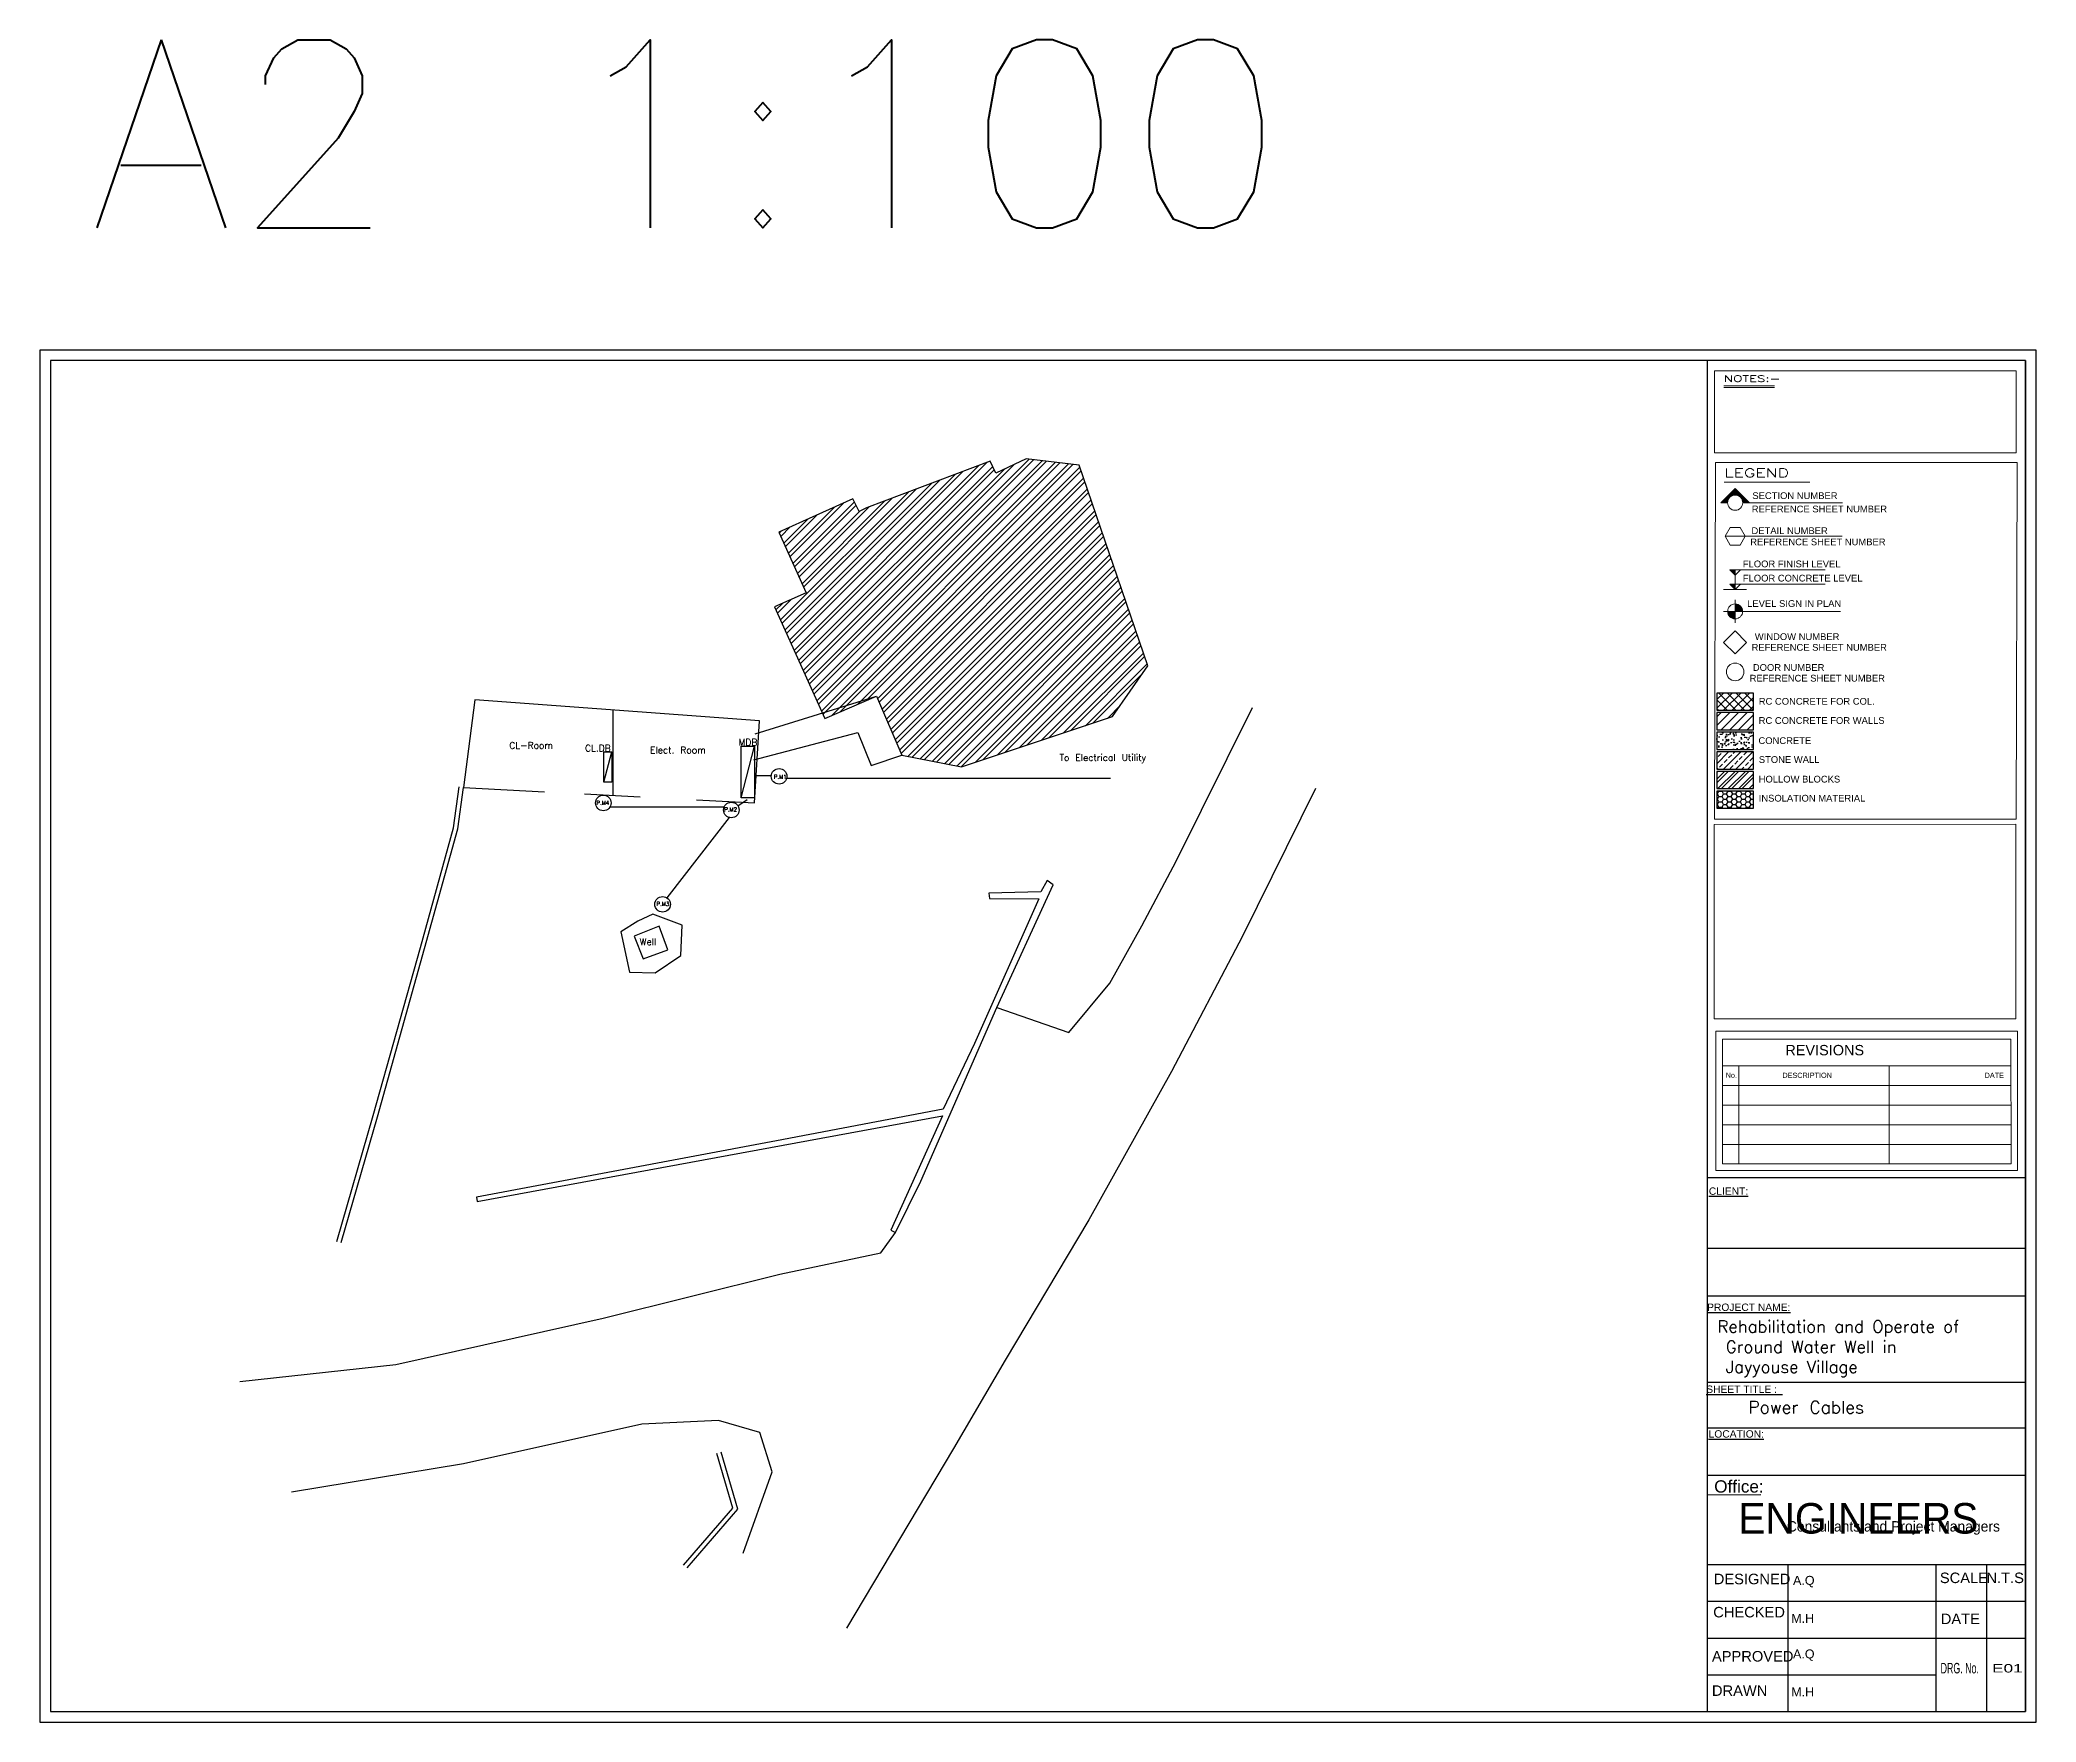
# Model space of a CAD drawing. Header units: inches. Extents: x 191440 to 383551, y 141448 to 284946.
# Drawn here: x 191784 to 191841.5, y 141612 to 141660.4 of the extents above; entities that cross this region are included whole.
import ezdxf
from ezdxf.enums import TextEntityAlignment as Align

# ---------------------------------------------------------------- set-up
doc = ezdxf.new("R2010")
doc.units = ezdxf.units.IN
doc.header["$MEASUREMENT"] = 0
for name, color, linetype in [('AS', 3, 'Continuous'), ('dim-f', 8, 'Continuous'), ('HOME', 8, 'Continuous'), ('I - Outline', 60, 'Continuous'), ('VP', 7, 'Continuous'), ('WALL', 7, 'Continuous')]:
    doc.layers.add(name, color=color, linetype=linetype)
doc.styles.add('5MM', font='simplex.shx', dxfattribs={"height": 1.25})
doc.styles.add('ROMAND10', font='ROMAND.shx', dxfattribs={"height": 0.2})
doc.styles.add('ROMANT', font='ROMAND.SHX')
doc.styles.get("Standard").update_dxf_attribs({"font": 'txt.shx', "height": 0.2})
doc.styles.add('STYLE7', font='swissi.ttf')

msp = doc.modelspace()

# ---------------------------------------------------------------- texts
at = {"insert": (191785.40374, 141660.4334), "char_height": 5.407852, "attachment_point": 1}
msp.add_mtext_dynamic_manual_height_columns('A2 1:100', width=34.063547, gutter_width=1, heights=[0], dxfattribs=at)
at = {"layer": 'HOME', "attachment_point": 1}
for s, width, insert, char_height in [('CL-Room', 2.6741065, (191797.51974, 141640.21741), 0.192), ('CL.DB', 2.6741065, (191799.7039, 141640.13698), 0.192), ('Elect. Room', 2.6741065, (191801.57731, 141640.08264), 0.192), ('MDB', 2.6741065, (191804.12442, 141640.30595), 0.192), ('To Electrical Utility', 2.9592075, (191813.36761, 141639.86612), 0.192), ('P.M1', 2.6741065, (191805.14142, 141639.27512), 0.11456), ('P.M4', 2.6741065, (191800.03048, 141638.52447), 0.11456), ('P.M2', 2.6741065, (191803.71284, 141638.33564), 0.11456), ('P.M3', 2.6741065, (191801.76145, 141635.61544), 0.11456), ('Well', 2.6741065, (191801.27712, 141634.56466), 0.192)]:
    msp.add_mtext_dynamic_manual_height_columns(s, width=width, gutter_width=1, heights=[0], dxfattribs=dict(at, insert=insert, char_height=char_height))
at = {"layer": 'I - Outline', "color": 7, "style": 'ROMANT', "width": 1.5}
for s, height, p in [('NOTES:-', 0.187366, (191832.50975, 141650.58713)), ('LEGEND', 0.243576, (191832.52371, 141647.84611))]:
    msp.add_text(s, height=height, rotation=0.0010941, dxfattribs=at).set_placement(p)
at = {"layer": 'I - Outline', "color": 8, "lineweight": 0, "style": 'STYLE7'}
for s, height, p in [('SECTION NUMBER', 0.1939171, (191833.32786, 141647.21429)), ('REFERENCE SHEET NUMBER', 0.1939171, (191833.30973, 141646.83108)), ('REFERENCE SHEET NUMBER', 0.1939171, (191833.26651, 141645.88382)), ('DETAIL NUMBER', 0.1939171, (191833.30279, 141646.20519)), ('FLOOR FINISH LEVEL', 0.1939171, (191833.05273, 141645.25013)), ('FLOOR CONCRETE LEVEL', 0.1939171, (191833.05294, 141644.84015)), ('LEVEL SIGN IN PLAN', 0.1939171, (191833.17775, 141644.10877)), ('WINDOW NUMBER', 0.1939171, (191833.39777, 141643.15517)), ('REFERENCE SHEET NUMBER', 0.1939171, (191833.30483, 141642.84664)), ('REFERENCE SHEET NUMBER', 0.1939171, (191833.24901, 141641.95911)), ('DOOR NUMBER', 0.1939171, (191833.34195, 141642.26765)), ('RC CONCRETE FOR COL.', 0.1939171, (191833.51188, 141641.29358)), ('RC CONCRETE FOR WALLS', 0.1939171, (191833.50946, 141640.74048)), ('CONCRETE', 0.193917, (191833.50357, 141640.16173)), ('STONE WALL', 0.193917, (191833.51356, 141639.61725)), ('HOLLOW BLOCKS', 0.1939171, (191833.51029, 141639.05244)), ('INSOLATION MATERIAL', 0.1939171, (191833.5103, 141638.50349)), ('A.Q', 0.257433, (191834.49937, 141615.95089)), ('M.H', 0.257433, (191834.44774, 141614.85674)), ('A.Q', 0.257433, (191834.49941, 141613.83292)), ('M.H', 0.257433, (191834.44778, 141612.73878))]:
    msp.add_text(s, height=height, rotation=0.0010941, dxfattribs=at).set_placement(p)
at = {"layer": 'I - Outline', "color": 4, "style": 'STYLE7'}
for s, height, p in [('REVISIONS', 0.298334, (191834.27701, 141631.19807)), ('No.', 0.149167, (191832.55919, 141630.54933)), ('DESCRIPTION', 0.149167, (191834.19385, 141630.54744)), ('DATE', 0.149167, (191840.01876, 141630.54765)), ('Office:', 0.352995, (191832.22881, 141618.60808)), ('DESIGNED', 0.302446, (191832.21595, 141615.96849)), ('SCALE', 0.302446, (191838.72904, 141616.00154)), ('N.T.S', 0.302446, (191840.07042, 141616.00154)), ('CHECKED', 0.302446, (191832.20021, 141615.01315)), ('DATE', 0.302446, (191838.75465, 141614.82001)), ('APPROVED', 0.302446, (191832.16334, 141613.74237)), ('DRAWN', 0.302446, (191832.16334, 141612.75399))]:
    msp.add_text(s, height=height, rotation=0.0010941, dxfattribs=at).set_placement(p)
for s, height, p in [('%%UCLIENT:', 0.211797, (191832.64144, 141627.18202)), ('%%UPROJECT NAME:', 0.2117967, (191833.2234, 141623.83804)), ('%%USHEET TITLE :  ', 0.2117967, (191833.09883, 141621.47744)), ('%%ULOCATION:', 0.2117967, (191832.86384, 141620.19038))]:
    msp.add_text(s, height=height, rotation=0.0010941, dxfattribs=at).set_placement(p, align=Align.CENTER)
for s, height, width, p, p2 in [('DRG. No.', 0.302446, 0.621053, (191838.75011, 141613.40125), (191839.85302, 141613.40127)), ('E01', 0.241957, 1.556051, (191840.23295, 141613.42712), (191841.11528, 141613.42713))]:
    msp.add_text(s, height=height, rotation=0.0010941, dxfattribs=dict(at, width=width)).set_placement(p, p2, align=Align.FIT)
at = {"layer": 'VP', "insert": (191832.324, 141623.56211), "char_height": 0.3487507, "width": 20.1403528, "attachment_point": 1, "style": 'ROMAND10'}
msp.add_mtext('Rehabilitation and Operate of\\P Ground Water Well in\\P Jayyouse Village', dxfattribs=at)
at = {"layer": 'VP', "insert": (191834.87998, 141620.88334), "char_height": 0.36, "attachment_point": 8}
msp.add_mtext_dynamic_manual_height_columns('Power Cables ', width=506.4403967, gutter_width=1, heights=[0], dxfattribs=at)

# ---------------------------------------------------------------- blocks, each defined once
blk = doc.blocks.new('engineers')
at = {"layer": 'dim-f', "char_height": 1.25, "attachment_point": 1, "style": '5MM'}
for s, width, insert in [('\\pt0.5;{\\fGill Sans MT|b0|i0|c0|p34;\\H1.08x;\\C30;\\c2254834;ENGINEERS\\P\\ptz;   \\P\\H0.92593x;  }', 116.5, (16.033, 18.44)), ('{\\fGill Sans MT|b0|i0|c0|p34;\\H1.08x;\\C152;\\c12285479; \\H0.34074x;Consultants and Project Managers}', 11.50217, (17.683, 17.64))]:
    blk.add_mtext_dynamic_manual_height_columns(s, width=width, gutter_width=6.25, heights=[0], dxfattribs=dict(at, insert=insert))

# ---------------------------------------------------------------- hatches: boundary and pattern name
at = {"layer": 'HOME'}
h = msp.add_hatch(dxfattribs=at)
h.set_pattern_fill('ANSI32', color=256, scale=0.03136)
h.set_pattern_definition([(45, (93567.40992, 27443.40144), (-0.21121562397, 0.21121562397), []), (45, (93567.55073, 27443.40144), (-0.21121562397, 0.21121562397), [])])
h.paths.add_polyline_path([(191807.81048, 141646.96187), (191807.60048, 141646.85668), (191807.41633, 141647.22431), (191805.28147, 141646.25953), (191806.06856, 141644.51786), (191805.15731, 141644.10605), (191806.60653, 141640.89921), (191808.09906, 141641.53857), (191808.82832, 141639.83619), (191810.54943, 141639.50387), (191814.90036, 141640.9492), (191815.91147, 141642.41214), (191813.93692, 141648.19254), (191812.41196, 141648.36887), (191811.53403, 141647.96233), (191811.37473, 141648.30634)])
at = {"layer": 'I - Outline'}
h = msp.add_hatch(dxfattribs=at)
h.set_pattern_fill('ANSI37', color=8, scale=1.411978)
h.set_pattern_definition([(45, (190929.97985, 141614.73076), (-0.124802422, 0.124802422), []), (135, (190929.97985, 141614.73076), (-0.124802422, -0.124802422), [])])
h.paths.add_polyline_path([(191833.36352, 141641.62894), (191832.30454, 141641.62894), (191832.30454, 141641.13475), (191833.36352, 141641.13475)])
h = msp.add_hatch(dxfattribs=at)
h.set_pattern_fill('ANSI31', color=8, scale=1.411978)
h.set_pattern_definition([(45, (190929.97985, 141614.73076), (-0.124802422, 0.124802422), [])])
h.paths.add_polyline_path([(191833.36352, 141640.56996), (191833.36352, 141641.06415), (191832.30454, 141641.06415), (191832.30454, 141640.56996)])
h = msp.add_hatch(dxfattribs=at)
h.set_pattern_fill('AR-CONC', color=8, scale=0.042359)
h.set_pattern_definition([(50, (190929.97985, 141614.73076), (0.30382673, -0.026581394), [0.03176951, -0.34946461]), (355, (190929.97985, 141614.73076), (-0.05877416, 0.31862367), [0.02541561, -0.27957169]), (100.451444, (190930.00517, 141614.72854), (0.24505257, 0.29204228), [0.02699993, -0.29699922]), (46.1842, (190929.97985, 141614.81548), (0.45207645, -0.07011289), [0.04765426, -0.52419691]), (96.635635, (190930.01753, 141614.80964), (0.3959167, 0.41263027), [0.04049992, -0.44549908]), (351.184164, (190929.97985, 141614.8155), (0.3959167, 0.41263027), [0.03812341, -0.41935753]), (21, (190930.02221, 141614.7943), (0.25284593, -0.17054673), [0.03176951, -0.34946461]), (326, (190930.0222, 141614.7943), (0.10306678, 0.30716882), [0.02541561, -0.27957169]), (71.451445, (190930.04328, 141614.7801), (0.35591271, 0.13662209), [0.02699993, -0.29699922]), (37.5, (190929.97985, 141614.73076), (0.005150835, 0.141011662), [0, -0.27618294, 0, -0.283807623, 0, -0.28063067]), (7.5, (190929.97985, 141614.73076), (0.111434537, 0.167070224), [0, -0.161812704, 0, -0.269829038, 0, -0.10695735]), (327.5, (190929.88539, 141614.73076), (0.226123696, -0.009554096), [0, -0.105898367, 0, -0.330402904, 0, -0.438419238]), (317.5, (190929.84303, 141614.73076), (0.24703385, 0.042403816), [0, -0.137667877, 0, -0.219421416, 0, -0.3113412])])
h.paths.add_polyline_path([(191833.36352, 141640.49936), (191832.30454, 141640.49936), (191832.30454, 141640.00517), (191833.36352, 141640.00517)])
h = msp.add_hatch(dxfattribs=at)
h.set_pattern_fill('ANSI33', color=8, scale=0.988385)
h.set_pattern_definition([(45, (190929.97985, 141614.73076), (-0.17472339, 0.17472339), []), (45, (190930.15458, 141614.73076), (-0.17472339, 0.17472339), [0.123548094, -0.061774047])])
h.paths.add_polyline_path([(191833.36352, 141639.93457), (191832.30454, 141639.93457), (191832.30454, 141639.44038), (191833.36352, 141639.44038)])
h = msp.add_hatch(dxfattribs=at)
h.set_pattern_fill('ANSI32', color=8, scale=0.564791)
h.set_pattern_definition([(45, (190929.97985, 141614.73076), (-0.149762906, 0.149762906), []), (45, (190930.0797, 141614.73076), (-0.149762906, 0.149762906), [])])
h.paths.add_polyline_path([(191833.36352, 141639.36978), (191832.30454, 141639.36978), (191832.30454, 141638.87559), (191833.36352, 141638.87559)])
h = msp.add_hatch(dxfattribs=at)
h.set_pattern_fill('HONEY', color=8, scale=0.705989)
h.set_pattern_definition([(0, (190929.979854, 141614.73076), (0.132372958, 0.076425563), [0.088248639, -0.176497278]), (120, (190929.979854, 141614.73076), (-0.132372958, 0.076425563), [0.088248639, -0.176497278]), (60, (190929.979854, 141614.73076), (0, 0.152851126), [-0.176497278, 0.088248639])])
h.paths.add_polyline_path([(191833.36352, 141638.80499), (191832.30454, 141638.80499), (191832.30454, 141638.3108), (191833.36352, 141638.3108)])

# ---------------------------------------------------------------- linework, layer by layer
msp.add_lwpolyline([(191841.5, 141651.5), (191784, 141651.5), (191784, 141612), (191841.5, 141612), (191841.5, 141651.5)])
msp.add_lwpolyline([(191841.2, 141651.2), (191784.3, 141651.2), (191784.3, 141612.3), (191841.2, 141612.3)], close=True)
at = {"layer": 'AS', "flags": 128}
for points, elevation in [([(191789.76, 141621.8104), (191794.25344, 141622.2968), (191800.2208, 141623.62928), (191805.31072, 141624.89584), (191808.22592, 141625.50896), (191808.6464, 141626.092), (191809.37408, 141627.57424), (191811.568, 141632.572), (191813.63426, 141631.85855), (191814.816, 141633.27792), (191815.74208, 141634.92464), (191816.73152, 141636.78448), (191818.92672, 141641.212)], 141.2896), ([(191820.74816, 141638.876), (191818.63808, 141634.6296), (191816.59072, 141630.73008), (191814.21568, 141626.45808), (191811.79968, 141622.42416), (191810.31872, 141619.87312), (191807.2352, 141614.7)], 142.5856), ([(191804.2528, 141616.86512), (191805.088, 141619.2056), (191804.74032, 141620.33259), (191803.5456, 141620.67824), (191801.34016, 141620.58096), (191796.20224, 141619.43344), (191791.24864, 141618.61872)], 142.30336)]:
    msp.add_lwpolyline(points, dxfattribs=dict(at, elevation=elevation))
at = {"layer": 'HOME'}
msp.add_line((191800.50389, 141641.13994), (191800.50389, 141638.68262), dxfattribs=at)
at = {"layer": 'HOME', "color": 41, "true_color": 0xf4ee51}
for p, q in [((191800.24304, 141639.06077), (191800.47076, 141639.93146)), ((191804.19481, 141638.60991), (191804.58416, 141640.09861))]:
    msp.add_line(p, q, dxfattribs=at)
at = {"layer": 'HOME', "color": 240, "true_color": 0xed1f24}
for p, q in [((191805.07335, 141639.24529), (191804.60997, 141639.24529)), ((191805.51178, 141639.18152), (191814.84235, 141639.18152)), ((191803.72032, 141638.33797), (191800.41147, 141638.33819)), ((191803.84928, 141638.04706), (191802.06169, 141635.72987)), ((191804.10103, 141638.37699), (191804.37368, 141638.56547))]:
    msp.add_line(p, q, dxfattribs=at)
at = {"layer": 'HOME', "flags": 128}
for points, elevation in [([(191813.93692, 141648.19254), (191812.41196, 141648.36887), (191811.53403, 141647.96233), (191811.37473, 141648.30634), (191807.81048, 141646.96187), (191807.60048, 141646.85668), (191807.41633, 141647.22431), (191805.28147, 141646.25953), (191806.06856, 141644.51786), (191805.15731, 141644.10605), (191806.60653, 141640.89921), (191808.09906, 141641.53857), (191808.82832, 141639.83619), (191810.54943, 141639.50387), (191814.90036, 141640.9492), (191815.91147, 141642.41214), (191813.93692, 141648.19254)], 143.70688), ([(191804.6048, 141640.45872), (191808.09906, 141641.53857)], 144.02432), ([(191804.72576, 141640.82928), (191796.53211, 141641.4322), (191796.2048, 141638.91056), (191798.53453, 141638.78703)], 144.7264), ([(191802.91733, 141638.55465), (191804.58176, 141638.4664), (191804.72576, 141640.82928)], 144.7264), ([(191804.56768, 141639.70736), (191807.56162, 141640.49408), (191807.94642, 141639.54404), (191808.82832, 141639.83619)], 144.0416), ([(191799.68898, 141638.72582), (191801.29072, 141638.6409)], 144.7264), ([(191800.98176, 141633.58768), (191801.72032, 141633.57296), (191802.46464, 141634.07216), (191802.50304, 141634.94512), (191801.65568, 141635.26128), (191801.22752, 141635.06224), (191800.73175, 141634.74961), (191800.98176, 141633.58768)], 141.61664), ([(191802.09088, 141634.23152), (191801.83296, 141634.9208), (191801.12, 141634.63216), (191801.37984, 141633.9768), (191802.09088, 141634.23152)], 141.6736)]:
    msp.add_lwpolyline(points, dxfattribs=dict(at, elevation=elevation))
at = {"layer": 'HOME', "color": 2, "true_color": 0xf1eb1f}
for points in [[(191800.24304, 141639.93146), (191800.47076, 141639.93146), (191800.47076, 141639.06076), (191800.24304, 141639.06076)], [(191804.19481, 141640.09861), (191804.58416, 141640.09861), (191804.58416, 141638.60991), (191804.19481, 141638.60991)]]:
    msp.add_lwpolyline(points, close=True, dxfattribs=at)
at = {"layer": 'HOME', "color": 240, "true_color": 0xed1f24}
for centre in [(191805.29289, 141639.22985), (191800.22914, 141638.46426), (191803.91596, 141638.26062), (191801.93705, 141635.54559)]:
    msp.add_circle(centre, 0.22444, dxfattribs=at)
at = {"layer": 'I - Outline', "color": 7}
for p, q in [((191832.03641, 141612.3), (191832.03701, 141651.19987)), ((191841.2, 141651.2), (191841.2, 141612.3)), ((191841.20679, 141627.67168), (191832.03594, 141627.67155)), ((191841.19029, 141625.63862), (191832.03733, 141625.63849)), ((191832.03671, 141624.27537), (191841.20768, 141624.27549)), ((191832.03671, 141624.27537), (191841.20768, 141624.27549)), ((191841.19999, 141621.77904), (191832.03654, 141621.77914)), ((191832.03628, 141620.47218), (191841.20698, 141620.47231)), ((191841.20716, 141619.10187), (191832.03631, 141619.10174)), ((191832.03642, 141616.53809), (191841.20712, 141616.53822)), ((191834.35191, 141616.53813), (191834.35199, 141612.3)), ((191838.61313, 141616.53816), (191838.61321, 141612.3)), ((191840.07042, 141616.5382), (191840.0705, 141612.3)), ((191832.03644, 141615.47911), (191841.20713, 141615.47924)), ((191832.03645, 141614.42013), (191841.20715, 141614.42025)), ((191832.03646, 141613.36114), (191838.61319, 141613.36127))]:
    msp.add_line(p, q, dxfattribs=at)
at = {"layer": 'I - Outline', "color": 8, "lineweight": 0}
for p, q in [((191832.23677, 141648.54758), (191832.23701, 141650.90616)), ((191832.23701, 141650.90616), (191840.92893, 141650.90628)), ((191840.92893, 141650.90628), (191840.92869, 141648.5477)), ((191832.5064, 141650.4705), (191833.96943, 141650.47053)), ((191832.5064, 141650.42234), (191833.96943, 141650.42237)), ((191840.92869, 141648.5477), (191832.23677, 141648.54758)), ((191832.23696, 141637.99487), (191832.26511, 141648.26518)), ((191832.26511, 141648.26518), (191840.95703, 141648.2653)), ((191840.95703, 141648.2653), (191840.92888, 141637.99499)), ((191832.51633, 141647.70045), (191834.9791, 141647.7005)), ((191832.62354, 141647.17658), (191832.55639, 141647.24372)), ((191832.63724, 141647.20962), (191832.57976, 141647.26709)), ((191832.65508, 141647.23852), (191832.60313, 141647.29047)), ((191832.67661, 141647.26374), (191832.62651, 141647.31384)), ((191832.7017, 141647.28539), (191832.64988, 141647.33721)), ((191832.73047, 141647.30337), (191832.67325, 141647.36059)), ((191832.76336, 141647.31723), (191832.69662, 141647.38396)), ((191832.80131, 141647.32602), (191832.71999, 141647.40733)), ((191832.73114, 141647.30371), (191832.83146, 141647.40403)), ((191832.80001, 141647.32584), (191832.83146, 141647.35729)), ((191832.90571, 141647.31511), (191832.83146, 141647.38936)), ((191832.84648, 141647.3276), (191832.83146, 141647.34262)), ((191832.88826, 141647.3206), (191832.96282, 141647.39516)), ((191832.9226, 141647.30819), (191832.98619, 141647.37179)), ((191832.9526, 141647.29145), (191833.00957, 141647.34842)), ((191832.97882, 141647.27092), (191833.03294, 141647.32505)), ((191833.00147, 141647.24683), (191833.05631, 141647.30168)), ((191833.0205, 141647.21911), (191833.07969, 141647.2783)), ((191833.03558, 141647.18744), (191833.10306, 141647.25493)), ((191833.04593, 141647.15105), (191833.12643, 141647.23156)), ((191832.61304, 141647.10969), (191832.42236, 141647.10969)), ((191832.45669, 141647.10969), (191832.43953, 141647.12685)), ((191832.50344, 141647.10969), (191832.4629, 141647.15023)), ((191832.55018, 141647.10969), (191832.48627, 141647.1736)), ((191832.59693, 141647.10969), (191832.50964, 141647.19697)), ((191832.61494, 141647.13842), (191832.53302, 141647.22035)), ((191832.53713, 141647.10969), (191832.63744, 141647.21001)), ((191832.58387, 141647.10969), (191832.61532, 141647.14114)), ((191833.11113, 141647.1097), (191833.03687, 141647.18396)), ((191833.06438, 141647.1097), (191833.04936, 141647.12472)), ((191835.92372, 141647.10976), (191833.04988, 141647.1097)), ((191833.05133, 141647.1097), (191833.14981, 141647.20819)), ((191833.09807, 141647.1097), (191833.17318, 141647.18481)), ((191833.14482, 141647.1097), (191833.19655, 141647.16144)), ((191833.19156, 141647.10971), (191833.21993, 141647.13807)), ((191833.23831, 141647.10971), (191833.2433, 141647.1147)), ((191832.68562, 141646.39489), (191832.53976, 141646.14225)), ((191835.91453, 141646.14232), (191832.53976, 141646.14225)), ((191832.53976, 141646.14225), (191832.68563, 141645.88962)), ((191832.97734, 141646.3949), (191832.68562, 141646.39489)), ((191833.1232, 141646.14226), (191832.97734, 141646.3949)), ((191832.97735, 141645.88962), (191833.1232, 141646.14226)), ((191832.68563, 141645.88962), (191832.97735, 141645.88962)), ((191832.67513, 141645.17412), (191835.42356, 141645.17417)), ((191832.8315, 141645.02408), (191832.67513, 141645.17412)), ((191832.68249, 141645.16706), (191832.68955, 141645.17412)), ((191832.69044, 141645.15943), (191832.70514, 141645.17412)), ((191832.6984, 141645.1518), (191832.72072, 141645.17412)), ((191832.70635, 141645.14417), (191832.7363, 141645.17412)), ((191832.7143, 141645.13654), (191832.75188, 141645.17412)), ((191832.72225, 141645.12891), (191832.76746, 141645.17412)), ((191832.7302, 141645.12128), (191832.78305, 141645.17412)), ((191832.73815, 141645.11365), (191832.79863, 141645.17412)), ((191832.74611, 141645.10602), (191832.81421, 141645.17412)), ((191832.75406, 141645.09839), (191832.82979, 141645.17412)), ((191832.76201, 141645.09076), (191832.8315, 141645.16025)), ((191832.76996, 141645.08313), (191832.8315, 141645.14467)), ((191832.77791, 141645.0755), (191832.8315, 141645.12909)), ((191832.78587, 141645.06787), (191832.8315, 141645.11351)), ((191832.79382, 141645.06024), (191832.8315, 141645.09792)), ((191832.80177, 141645.05261), (191832.8315, 141645.08234)), ((191832.80972, 141645.04498), (191832.8315, 141645.06676)), ((191832.81767, 141645.03735), (191832.8315, 141645.05118)), ((191832.82563, 141645.02972), (191832.8315, 141645.0356)), ((191832.8315, 141645.02408), (191832.98787, 141645.17413)), ((191832.8315, 141645.17412), (191832.83151, 141644.61253)), ((191832.50045, 141644.61253), (191833.16257, 141644.61254)), ((191832.67514, 141644.76257), (191835.42357, 141644.76263)), ((191832.83151, 141644.61253), (191832.67514, 141644.76257)), ((191832.67922, 141644.75865), (191832.68314, 141644.76257)), ((191832.68717, 141644.75102), (191832.69872, 141644.76257)), ((191832.69513, 141644.74339), (191832.71431, 141644.76257)), ((191832.70308, 141644.73576), (191832.72989, 141644.76257)), ((191832.71103, 141644.72813), (191832.74547, 141644.76257)), ((191832.71898, 141644.7205), (191832.76105, 141644.76257)), ((191832.72693, 141644.71287), (191832.77663, 141644.76257)), ((191832.73489, 141644.70524), (191832.79221, 141644.76258)), ((191832.74284, 141644.69761), (191832.8078, 141644.76258)), ((191832.75079, 141644.68998), (191832.82338, 141644.76258)), ((191832.75874, 141644.68235), (191832.83151, 141644.75512)), ((191832.76669, 141644.67472), (191832.83151, 141644.73954)), ((191832.77465, 141644.66709), (191832.83151, 141644.72396)), ((191832.7826, 141644.65947), (191832.83151, 141644.70838)), ((191832.79055, 141644.65184), (191832.83151, 141644.6928)), ((191832.7985, 141644.64421), (191832.83151, 141644.67721)), ((191832.80645, 141644.63658), (191832.83151, 141644.66163)), ((191832.81441, 141644.62895), (191832.83151, 141644.64605)), ((191832.82236, 141644.62132), (191832.83151, 141644.63047)), ((191832.83031, 141644.61369), (191832.83151, 141644.61489)), ((191832.83151, 141644.61253), (191832.98788, 141644.76258)), ((191832.50046, 141643.97806), (191835.86613, 141643.97812)), ((191832.61738, 141643.96445), (191832.63099, 141643.97806)), ((191832.61876, 141643.95025), (191832.64657, 141643.97806)), ((191832.62094, 141643.93685), (191832.66215, 141643.97806)), ((191832.62383, 141643.92415), (191832.67774, 141643.97806)), ((191832.62734, 141643.91209), (191832.69332, 141643.97806)), ((191832.63143, 141643.90058), (191832.7089, 141643.97806)), ((191832.63603, 141643.88961), (191832.72448, 141643.97806)), ((191832.64112, 141643.87912), (191832.74006, 141643.97806)), ((191832.64668, 141643.86909), (191832.75564, 141643.97806)), ((191832.65268, 141643.85951), (191832.77123, 141643.97806)), ((191832.6591, 141643.85035), (191832.78681, 141643.97806)), ((191832.66593, 141643.8416), (191832.80239, 141643.97806)), ((191832.67318, 141643.83326), (191832.81797, 141643.97806)), ((191832.68082, 141643.82532), (191832.83152, 141643.97603)), ((191832.68886, 141643.81778), (191832.83152, 141643.96045)), ((191832.69731, 141643.81065), (191832.83152, 141643.94487)), ((191832.70616, 141643.80392), (191832.83152, 141643.92929)), ((191832.71543, 141643.79761), (191832.83152, 141643.9137)), ((191832.72513, 141643.79172), (191832.83152, 141643.89812)), ((191832.73527, 141643.78629), (191832.83152, 141643.88254)), ((191832.74589, 141643.78132), (191832.83152, 141643.86696)), ((191832.757, 141643.77685), (191832.83153, 141643.85138)), ((191832.76864, 141643.77291), (191832.83153, 141643.8358)), ((191832.78087, 141643.76955), (191832.83153, 141643.82021)), ((191832.79374, 141643.76684), (191832.83153, 141643.80463)), ((191832.80733, 141643.76486), (191832.83153, 141643.78905)), ((191832.83152, 141644.30912), (191832.83153, 141643.647)), ((191832.83152, 141644.1786), (191832.84513, 141644.1922)), ((191832.83152, 141644.16301), (191832.85933, 141644.19083)), ((191832.83152, 141644.14743), (191832.87273, 141644.18864)), ((191832.83152, 141644.13185), (191832.88542, 141644.18576)), ((191832.83152, 141644.11627), (191832.89749, 141644.18224)), ((191832.83152, 141644.10069), (191832.90899, 141644.17816)), ((191832.83152, 141644.0851), (191832.91997, 141644.17356)), ((191832.83152, 141644.06952), (191832.93046, 141644.16847)), ((191832.83152, 141644.05394), (191832.94049, 141644.16291)), ((191832.83152, 141644.03836), (191832.95007, 141644.15691)), ((191832.83152, 141644.02278), (191832.95923, 141644.15049)), ((191832.83152, 141644.0072), (191832.96798, 141644.14366)), ((191832.83152, 141643.99161), (191832.97632, 141644.13642)), ((191832.83355, 141643.97806), (191832.98426, 141644.12877)), ((191832.84914, 141643.97806), (191832.9918, 141644.12073)), ((191832.86472, 141643.97806), (191832.99893, 141644.11228)), ((191832.8803, 141643.97806), (191833.00566, 141644.10343)), ((191832.89588, 141643.97806), (191833.01197, 141644.09416)), ((191832.91146, 141643.97806), (191833.01786, 141644.08446)), ((191832.92704, 141643.97806), (191833.02329, 141644.07432)), ((191832.94263, 141643.97807), (191833.02826, 141644.06371)), ((191832.95821, 141643.97807), (191833.03274, 141644.0526)), ((191832.97379, 141643.97807), (191833.03667, 141644.04095)), ((191832.98937, 141643.97807), (191833.04003, 141644.02873)), ((191833.00495, 141643.97807), (191833.04274, 141644.01586)), ((191833.02054, 141643.97807), (191833.04473, 141644.00226)), ((191833.03612, 141643.97807), (191833.04587, 141643.98782)), ((191832.82809, 141643.41538), (191832.50048, 141643.08776)), ((191832.82177, 141643.76371), (191832.83153, 141643.77347)), ((191833.15571, 141643.08778), (191832.82809, 141643.41538)), ((191832.50048, 141643.08776), (191832.8281, 141642.76016)), ((191832.8281, 141642.76016), (191833.15571, 141643.08778)), ((191832.22797, 141637.8482), (191840.91989, 141637.84832)), ((191832.22808, 141632.25193), (191832.22797, 141637.8482)), ((191840.92888, 141637.99499), (191832.23696, 141637.99487)), ((191840.91989, 141637.84832), (191840.92, 141632.25205)), ((191840.92, 141632.25205), (191832.22808, 141632.25193)), ((191832.27532, 141631.88969), (191840.96724, 141631.88981)), ((191832.2754, 141627.88526), (191832.27532, 141631.88969)), ((191840.96724, 141631.88981), (191840.96732, 141627.88538)), ((191832.46495, 141631.66568), (191840.77762, 141631.66579)), ((191832.46502, 141628.06931), (191832.46495, 141631.66568)), ((191840.77762, 141631.66579), (191840.77769, 141628.06942)), ((191832.46497, 141630.89478), (191840.77764, 141630.89489)), ((191832.94112, 141630.89479), (191832.94118, 141628.06932)), ((191837.26989, 141630.89487), (191837.26995, 141628.0694)), ((191832.46498, 141630.32968), (191840.77765, 141630.32979)), ((191832.46499, 141629.76459), (191840.77766, 141629.7647)), ((191832.465, 141629.1995), (191840.77767, 141629.19961)), ((191832.46501, 141628.6344), (191840.77768, 141628.63451)), ((191840.96732, 141627.88538), (191832.2754, 141627.88526)), ((191840.77769, 141628.06942), (191832.46502, 141628.06931))]:
    msp.add_line(p, q, dxfattribs=at)
at = {"layer": 'I - Outline', "color": 8}
for p, q in [((191832.42236, 141647.10969), (191832.83532, 141647.52266)), ((191832.44364, 141647.10969), (191832.83146, 141647.49753)), ((191832.49038, 141647.10969), (191832.83146, 141647.45078)), ((191832.83146, 141647.34262), (191832.74337, 141647.43071)), ((191832.83146, 141647.38936), (191832.76674, 141647.45408)), ((191832.83146, 141647.43611), (191832.79011, 141647.47745)), ((191832.83146, 141647.48285), (191832.81348, 141647.50083)), ((191832.83146, 141647.32812), (191832.83146, 141647.5188)), ((191832.83146, 141647.49753), (191832.84596, 141647.51203)), ((191832.83146, 141647.45078), (191832.86933, 141647.48865)), ((191833.20462, 141647.10971), (191832.83146, 141647.48285)), ((191832.83146, 141647.40403), (191832.8927, 141647.46528)), ((191832.83146, 141647.35729), (191832.91607, 141647.44191)), ((191833.15787, 141647.10971), (191832.83146, 141647.43611)), ((191833.24829, 141647.10971), (191832.83532, 141647.52266)), ((191832.84838, 141647.32746), (191832.93945, 141647.41854))]:
    msp.add_line(p, q, dxfattribs=at)
at = {"layer": 'I - Outline', "color": 4}
msp.add_line((191832.03651, 141618.54309), (191833.5753, 141618.54797), dxfattribs=at)
at = {"layer": 'I - Outline', "color": 8}
for points in [[(191833.36352, 141641.62894), (191832.30454, 141641.62894), (191832.30454, 141641.13475), (191833.36352, 141641.13475)], [(191833.36352, 141641.06415), (191832.30454, 141641.06415), (191832.30454, 141640.56996), (191833.36352, 141640.56996)], [(191833.36352, 141640.49936), (191832.30454, 141640.49936), (191832.30454, 141640.00517), (191833.36352, 141640.00517)], [(191833.36352, 141639.93457), (191832.30454, 141639.93457), (191832.30454, 141639.44038), (191833.36352, 141639.44038)], [(191833.36352, 141639.36978), (191832.30454, 141639.36978), (191832.30454, 141638.87559), (191833.36352, 141638.87559)], [(191833.36352, 141638.80499), (191832.30454, 141638.80499), (191832.30454, 141638.3108), (191833.36352, 141638.3108)]]:
    msp.add_lwpolyline(points, close=True, dxfattribs=at)
at = {"layer": 'I - Outline', "color": 8, "lineweight": 0}
for centre, radius in [((191832.83146, 141647.1097), 0.21842), ((191832.83152, 141643.97806), 0.21457), ((191832.83156, 141642.23757), 0.25338)]:
    msp.add_circle(centre, radius, dxfattribs=at)
at = {"layer": 'WALL', "flags": 128}
for points, elevation in [([(191792.55284, 141625.84136), (191793.59657, 141629.46402), (191794.95895, 141634.30367), (191795.90963, 141637.74312), (191796.07807, 141638.92857)], 141.61344), ([(191792.67584, 141625.80592), (191793.71968, 141629.42896), (191795.08224, 141634.26928), (191796.0352, 141637.71696), (191796.2048, 141638.91056)], 141.61344), ([(191809.37408, 141627.57424), (191811.568, 141632.572), (191813.1872, 141636.10544), (191813.0176, 141636.23152), (191812.83136, 141635.90128), (191811.33248, 141635.87056), (191811.35296, 141635.70992), (191812.7744, 141635.70096), (191810.92416, 141631.54096), (191810.01728, 141629.64464), (191805.21408, 141628.73392), (191800.35968, 141627.82384), (191796.57472, 141627.11664), (191796.59968, 141626.99248), (191810.00366, 141629.45455), (191808.5072, 141626.1607), (191808.6464, 141626.092)], 141.2896), ([(191808.6464, 141626.092), (191809.37408, 141627.57424)], 141.2896), ([(191802.54302, 141616.5205), (191803.95752, 141618.16259), (191803.4995, 141619.73558)], 142.46784), ([(191802.64, 141616.43696), (191804.09984, 141618.13168), (191803.6224, 141619.77136)], 142.46784)]:
    msp.add_lwpolyline(points, dxfattribs=dict(at, elevation=elevation))

# ---------------------------------------------------------------- block references
at = {"layer": 'I - Outline', "xscale": 0.6506395646974747, "yscale": 0.6506395646974747, "zscale": 0.6506395646974747, "rotation": 0.0010941101885149}
msp.add_blockref('engineers', (191822.48867, 141606.30738), dxfattribs=at)

msp.set_redraw_order([(e.dxf.handle, doc.entitydb.next_handle()) for e in msp.query("TEXT MTEXT ATTDEF DIMENSION ARC_DIMENSION")])  # texts and dimensions are drawn at this point

doc.saveas('drawing.dxf')
